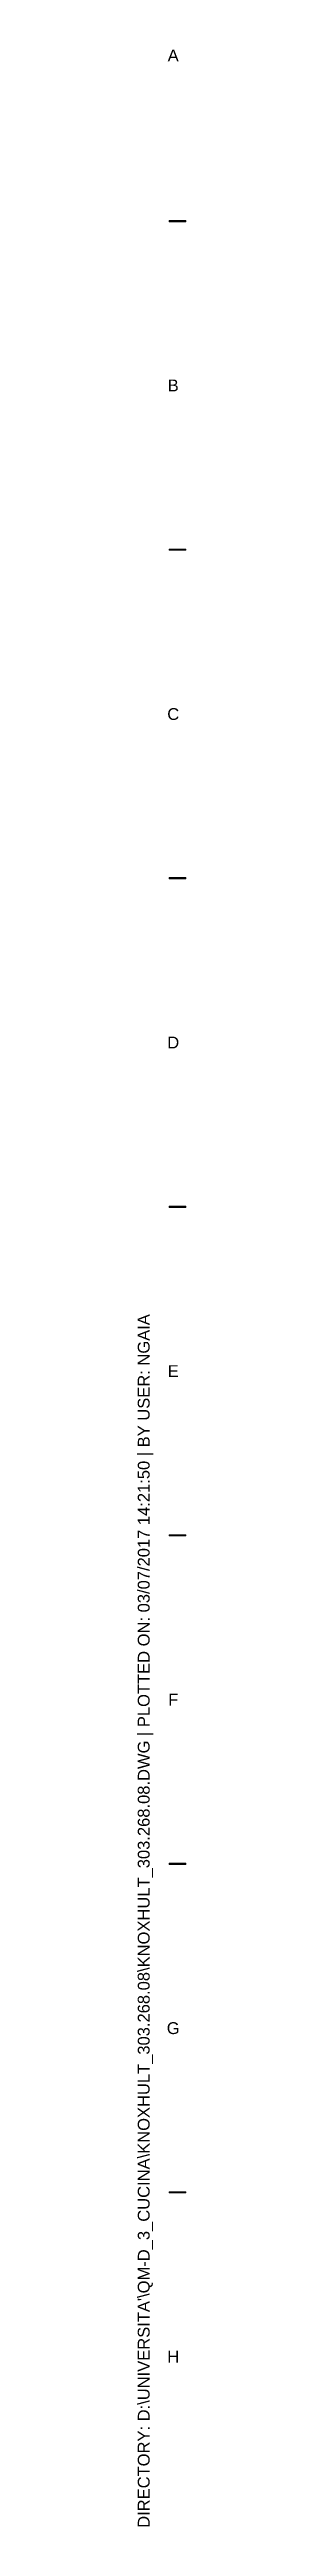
# Model space of a CAD drawing. Header units: centimetres. Extents: x -2268 to 4168, y -1681 to 1458.
# Drawn here: x 1837.3 to 1844.6, y -758.5 to -383.3 of the extents above; entities that cross this region are included whole.
import ezdxf

# ---------------------------------------------------------------- set-up
doc = ezdxf.new("R2010")
doc.units = ezdxf.units.CM
for name, color, linetype in [('PDF24_Geometry', 7, 'Continuous'), ('PDF24_Solid Fills', 7, 'Continuous'), ('PDF24_Text', 7, 'Continuous')]:
    doc.layers.add(name, color=color, linetype=linetype)
doc.styles.add('PDF Arial', font='Arial.ttf')

msp = doc.modelspace()

# ---------------------------------------------------------------- texts
at = {"layer": 'PDF24_Text', "char_height": 1.7912, "attachment_point": 7, "style": 'PDF Arial'}
for s, insert in [('A', (1841.8862, -385.1289)), ('B', (1841.8862, -435.1021)), ('C', (1841.8236, -484.8931)), ('D', (1841.8236, -534.6131)), ('E', (1841.8862, -584.3735)), ('F', (1841.9587, -634.124)), ('G', (1841.7485, -683.9075)), ('H', (1841.8211, -733.6375))]:
    msp.add_mtext(s, dxfattribs=dict(at, insert=insert))
at = {"layer": 'PDF24_Text', "insert": (1839.715, -758.6571), "char_height": 1.7911881, "attachment_point": 7, "rotation": 90, "style": 'PDF Arial'}
msp.add_mtext("DIRECTORY: D:\\\\UNIVERSITA'\\\\QM-D_3_CUCINA\\\\KNOXHULT_303.268.08\\\\KNOXHULT_303.268.08.DWG | PLOTTED ON: 03/07/2017 14:21:50 | BY USER: NGAIA", dxfattribs=at)

# ---------------------------------------------------------------- linework, layer by layer
at = {"layer": 'PDF24_Geometry', "lineweight": 0}
for points in [[(1844.6332, -409.4216), (1844.6332, -409.2426), (1842.1373, -409.4216)], [(1844.6332, -409.2426), (1842.1373, -409.4216), (1842.1373, -409.2426)], [(1844.6332, -409.4216), (1844.6332, -409.2426), (1842.1373, -409.4216)], [(1844.6332, -409.2426), (1842.1373, -409.4216), (1842.1373, -409.2426)], [(1844.6332, -459.1725), (1844.6332, -458.9935), (1842.1373, -459.1725)], [(1844.6332, -458.9935), (1842.1373, -459.1725), (1842.1373, -458.9935)], [(1844.6332, -508.9234), (1844.6332, -508.7443), (1842.1373, -508.9234)], [(1844.6332, -508.7443), (1842.1373, -508.9234), (1842.1373, -508.7443)], [(1844.6332, -558.6848), (1844.6332, -558.5057), (1842.1373, -558.6848)], [(1844.6332, -558.5057), (1842.1373, -558.6848), (1842.1373, -558.5057)], [(1844.6332, -608.4356), (1844.6332, -608.2566), (1842.1373, -608.4356)], [(1844.6332, -608.2566), (1842.1373, -608.4356), (1842.1373, -608.2566)], [(1844.6332, -658.197), (1844.6332, -658.018), (1842.1373, -658.197)], [(1844.6332, -658.018), (1842.1373, -658.197), (1842.1373, -658.018)], [(1844.6332, -707.9479), (1844.6332, -707.7688), (1842.1373, -707.9479)], [(1844.6332, -707.7688), (1842.1373, -707.9479), (1842.1373, -707.7688)]]:
    msp.add_lwpolyline(points, close=True, dxfattribs=at)
at = {"layer": 'PDF24_Solid Fills', "transparency": 33554559}
for points in [[(1842.1373, -409.2426), (1842.1373, -409.4217), (1844.6332, -409.2426)], [(1842.1373, -409.4217), (1844.6332, -409.4217), (1844.6332, -409.2426)], [(1842.1373, -409.2426), (1842.1373, -409.4217), (1844.6332, -409.2426)], [(1842.1373, -409.4217), (1844.6332, -409.4217), (1844.6332, -409.2426)], [(1842.1373, -458.9936), (1842.1373, -459.1723), (1844.6332, -458.9936)], [(1842.1373, -459.1723), (1844.6332, -459.1723), (1844.6332, -458.9936)], [(1842.1373, -508.7443), (1842.1373, -508.9233), (1844.6332, -508.7443)], [(1842.1373, -508.9233), (1844.6332, -508.9233), (1844.6332, -508.7443)], [(1842.1373, -558.5057), (1842.1373, -558.6847), (1844.6332, -558.5057)], [(1842.1373, -558.6847), (1844.6332, -558.6847), (1844.6332, -558.5057)], [(1842.1373, -608.2566), (1842.1373, -608.4357), (1844.6332, -608.2566)], [(1842.1373, -608.4357), (1844.6332, -608.4357), (1844.6332, -608.2566)], [(1842.1373, -658.018), (1842.1373, -658.1971), (1844.6332, -658.018)], [(1842.1373, -658.1971), (1844.6332, -658.1971), (1844.6332, -658.018)], [(1842.1373, -707.769), (1842.1373, -707.9477), (1844.6332, -707.769)], [(1842.1373, -707.9477), (1844.6332, -707.9477), (1844.6332, -707.769)]]:
    msp.add_solid(points, dxfattribs=at)

msp.set_redraw_order([(e.dxf.handle, doc.entitydb.next_handle()) for e in msp.query("TEXT MTEXT ATTDEF DIMENSION ARC_DIMENSION")])  # texts and dimensions are drawn at this point

doc.saveas('drawing.dxf')
